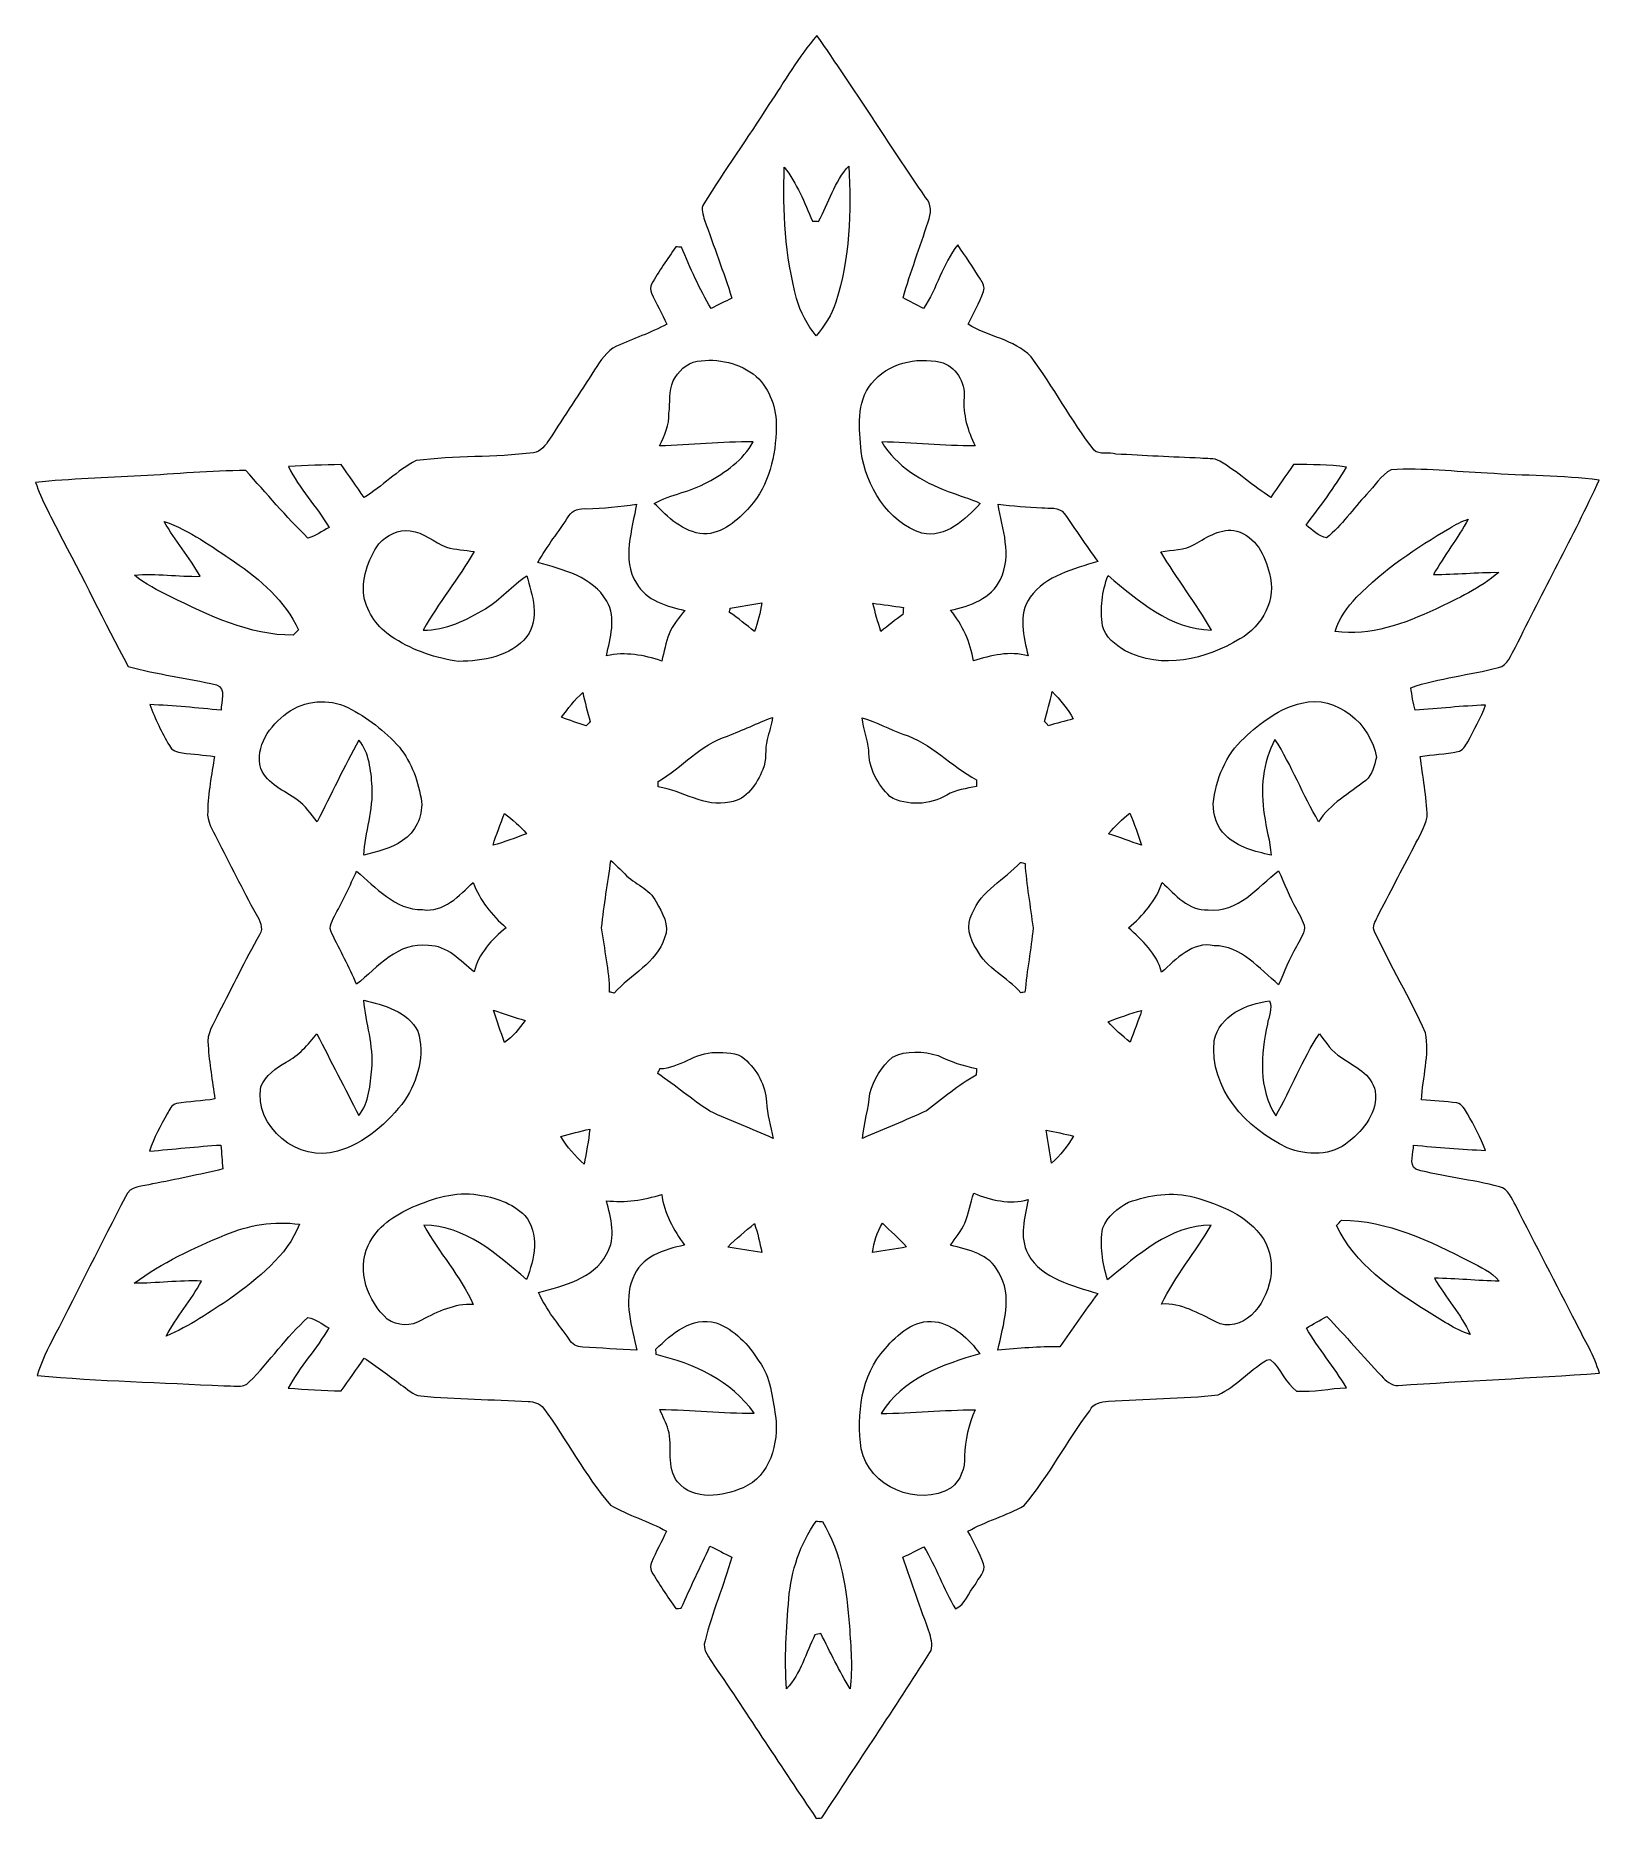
# Model space of a CAD drawing. Header units: centimetres. Extents: x -13.9 to 13.9, y -15.9 to 15.9.
import ezdxf

# ---------------------------------------------------------------- set-up
doc = ezdxf.new("R2010")
doc.units = ezdxf.units.CM
doc.header["$MEASUREMENT"] = 0
doc.layers.add('Layer 1', color=7, linetype='Continuous')

msp = doc.modelspace()

# ---------------------------------------------------------------- linework, layer by layer
at = {"layer": 'Layer 1', "color": 254, "lineweight": 9}
for points, knots in [([(-0.86678, 14.66233), (-0.5835, 15.07261), (-0.34255, 15.5157), (-0.01023, 15.89035), (-0.01023, 15.89035), (0.65511, 14.94349), (1.27212, 13.96383), (1.9237, 13.0078), (1.9237, 13.0078), (2.038, 12.89139), (2.03024, 12.71041), (1.97026, 12.57071), (1.97026, 12.57071), (1.82845, 12.1181), (1.65629, 11.67536), (1.52576, 11.21922), (1.52576, 11.21922), (1.64677, 11.15572), (1.76706, 11.09046), (1.88807, 11.02519), (1.88807, 11.02519), (2.13148, 11.3815), (2.22709, 11.82176), (2.49943, 12.15831), (2.49943, 12.15831), (2.63666, 11.95794), (2.77354, 11.75756), (2.90371, 11.55189), (2.90371, 11.55189), (2.94146, 11.48486), (2.98873, 11.40619), (2.9591, 11.32646), (2.9591, 11.32646), (2.88396, 11.12573), (2.77954, 10.9377), (2.68358, 10.74614), (2.68358, 10.74614), (3.04271, 10.52213), (3.50449, 10.47803), (3.80612, 10.16687), (3.80612, 10.16687), (4.2044, 9.62924), (4.51802, 9.0327), (4.92866, 8.50353), (4.92866, 8.50353), (5.02391, 8.40298), (5.20065, 8.47743), (5.31989, 8.43192), (5.31989, 8.43192), (5.82048, 8.40087), (6.32213, 8.37936), (6.82343, 8.35784), (6.82343, 8.35784), (6.93314, 8.33985), (7.06825, 8.36807), (7.17056, 8.30491), (7.17056, 8.30491), (7.48947, 8.11407), (7.76605, 7.86219), (8.07755, 7.65934), (8.07755, 7.65934), (8.21125, 7.85584), (8.34849, 8.05022), (8.48607, 8.24424), (8.48607, 8.24424), (8.79969, 8.24176), (9.11613, 8.24706), (9.42693, 8.19591), (9.42693, 8.19591), (9.21738, 7.83185), (8.95597, 7.49882), (8.70726, 7.16086), (8.70726, 7.16086), (8.82474, 7.08219), (8.93127, 6.96296), (9.07415, 6.93932), (9.07415, 6.93932), (9.34826, 7.15804), (9.54617, 7.45826), (9.78676, 7.71261), (9.78676, 7.71261), (9.93281, 7.85584), (10.03723, 8.05727), (10.22491, 8.15217), (10.22491, 8.15217), (10.7957, 8.1878), (11.3665, 8.11336), (11.93694, 8.09184), (11.93694, 8.09184), (12.60263, 8.04246), (13.27185, 8.04881), (13.93507, 7.96872), (13.93507, 7.96872), (13.46905, 6.95978), (12.92719, 5.98788), (12.44247, 4.98775), (12.44247, 4.98775), (12.35851, 4.85652), (12.30665, 4.66001), (12.13661, 4.62616), (12.13661, 4.62616), (11.62085, 4.49069), (11.08392, 4.43954), (10.57769, 4.26668), (10.57769, 4.26668), (10.59392, 4.1312), (10.6172, 3.99504), (10.65177, 3.86274), (10.65177, 3.86274), (11.07052, 3.8952), (11.48891, 3.94036), (11.90907, 3.95588), (11.90907, 3.95588), (11.82264, 3.72798), (11.70199, 3.51491), (11.5891, 3.29936), (11.5891, 3.29936), (11.54712, 3.2288), (11.50055, 3.14167), (11.4106, 3.12861), (11.4106, 3.12861), (11.19046, 3.08346), (10.96504, 3.07429), (10.74385, 3.04042), (10.74385, 3.04042), (10.78583, 2.682), (10.85779, 2.32569), (10.86838, 1.96409), (10.86838, 1.96409), (10.82287, 1.77536), (10.72021, 1.60567), (10.63484, 1.43281), (10.63484, 1.43281), (10.40977, 1.01794), (10.19845, 0.59602), (9.97902, 0.17869), (9.97902, 0.17869), (9.94445, 0.09896), (9.88342, 0.00759), (9.92928, -0.07991), (9.92928, -0.07991), (10.2115, -0.69127), (10.56428, -1.26877), (10.83522, -1.88543), (10.83522, -1.88543), (10.91565, -2.28124), (10.7823, -2.68447), (10.76784, -3.08381), (10.76784, -3.08381), (10.97809, -3.10039), (11.1887, -3.10815), (11.3986, -3.13602), (11.3986, -3.13602), (11.49632, -3.15331), (11.53442, -3.25597), (11.58452, -3.32899), (11.58452, -3.32899), (11.70658, -3.5389), (11.81594, -3.75727), (11.90837, -3.98199), (11.90837, -3.98199), (11.47833, -3.96575), (11.05006, -3.92625), (10.62143, -3.89026), (10.62143, -3.89026), (10.63202, -4.02749), (10.53289, -4.22645), (10.66271, -4.31853), (10.66271, -4.31853), (11.15095, -4.4607), (11.66389, -4.49739), (12.15531, -4.63004), (12.15531, -4.63004), (12.31582, -4.66814), (12.3698, -4.84347), (12.44812, -4.96765), (12.44812, -4.96765), (12.79701, -5.6732), (13.17096, -6.36606), (13.52656, -7.06808), (13.52656, -7.06808), (13.66837, -7.36089), (13.85005, -7.63888), (13.93578, -7.95603), (13.93578, -7.95603), (12.74198, -8.0361), (11.54677, -8.09502), (10.35262, -8.17193), (10.35262, -8.17193), (10.22703, -8.18216), (10.13142, -8.08585), (10.05064, -8.004), (10.05064, -8.004), (9.72397, -7.65264), (9.4107, -7.28928), (9.07944, -6.94285), (9.07944, -6.94285), (8.95597, -7.00988), (8.83461, -7.07902), (8.71361, -7.14922), (8.71361, -7.14922), (8.92634, -7.52105), (9.21138, -7.8449), (9.42904, -8.21391), (9.42904, -8.21391), (9.13377, -8.22237), (8.83532, -8.29787), (8.5404, -8.27212), (8.5404, -8.27212), (8.34496, -8.131), (8.25712, -7.87665), (8.07685, -7.71332), (8.07685, -7.71332), (8.04263, -7.70943), (8.01158, -7.71684), (7.98301, -7.73483), (7.98301, -7.73483), (7.6902, -7.91757), (7.45596, -8.18745), (7.14445, -8.33985), (7.14445, -8.33985), (6.49499, -8.41217), (5.83812, -8.41005), (5.18619, -8.45485), (5.18619, -8.45485), (5.05919, -8.46825), (4.9089, -8.48484), (4.85175, -8.62313), (4.85175, -8.62313), (4.44182, -9.1717), (4.12397, -9.78694), (3.68653, -10.3147), (3.68653, -10.3147), (3.3662, -10.49603), (3.0032, -10.58987), (2.68217, -10.77225), (2.68217, -10.77225), (2.77812, -10.96381), (2.88713, -11.14972), (2.96016, -11.35187), (2.96016, -11.35187), (3.00567, -11.49615), (2.85962, -11.60869), (2.80811, -11.72934), (2.80811, -11.72934), (2.6931, -11.86516), (2.6349, -12.07823), (2.45992, -12.15549), (2.45992, -12.15549), (2.24402, -11.80236), (2.11525, -11.4009), (1.89512, -11.04848), (1.89512, -11.04848), (1.77059, -11.11162), (1.64571, -11.17407), (1.52118, -11.23686), (1.52118, -11.23686), (1.67146, -11.69512), (1.84185, -12.14632), (2.00095, -12.60176), (2.00095, -12.60176), (2.02847, -12.70794), (2.06763, -12.83565), (2.00378, -12.93584), (2.00378, -12.93584), (1.37583, -13.92714), (0.71437, -14.89658), (0.07902, -15.88294), (0.07902, -15.88294), (0.05397, -15.88471), (0.00423, -15.88859), (-0.02081, -15.89035), (-0.02081, -15.89035), (-0.64029, -14.9883), (-1.22555, -14.06332), (-1.84503, -13.16162), (-1.84503, -13.16162), (-1.92193, -13.02721), (-2.06269, -12.89809), (-2.00519, -12.72523), (-2.00519, -12.72523), (-1.87607, -12.2197), (-1.67146, -11.73745), (-1.52682, -11.23651), (-1.52682, -11.23651), (-1.65735, -11.16983), (-1.78576, -11.10175), (-1.91735, -11.03789), (-1.91735, -11.03789), (-2.08739, -11.40619), (-2.26554, -11.77061), (-2.42746, -12.14279), (-2.42746, -12.14279), (-2.45216, -12.14491), (-2.5012, -12.14914), (-2.52589, -12.15161), (-2.52589, -12.15161), (-2.673, -11.93183), (-2.82822, -11.71699), (-2.95769, -11.48698), (-2.95769, -11.48698), (-2.98768, -11.43794), (-2.97921, -11.37797), (-2.95804, -11.32823), (-2.95804, -11.32823), (-2.87902, -11.13808), (-2.7806, -10.95746), (-2.69134, -10.77225), (-2.69134, -10.77225), (-3.01061, -10.59057), (-3.37044, -10.49391), (-3.68688, -10.30941), (-3.68688, -10.30941), (-4.14831, -9.77953), (-4.46581, -9.14101), (-4.8828, -8.57727), (-4.8828, -8.57727), (-4.94665, -8.49119), (-5.05566, -8.46297), (-5.15761, -8.45768), (-5.15761, -8.45768), (-5.79543, -8.42557), (-6.43502, -8.41605), (-7.07178, -8.35995), (-7.07178, -8.35995), (-7.21148, -8.34372), (-7.31238, -8.23012), (-7.42527, -8.15958), (-7.42527, -8.15958), (-7.64081, -7.99729), (-7.85319, -7.83044), (-8.08038, -7.68439), (-8.08038, -7.68439), (-8.21408, -7.8823), (-8.35272, -8.07668), (-8.49171, -8.27141), (-8.49171, -8.27141), (-8.80604, -8.26189), (-9.11966, -8.24354), (-9.43328, -8.22061), (-9.43328, -8.22061), (-9.22973, -7.83785), (-8.92457, -7.5207), (-8.71008, -7.14464), (-8.71008, -7.14464), (-8.8325, -7.08149), (-8.94327, -6.98271), (-9.08262, -6.9626), (-9.08262, -6.9626), (-9.46891, -7.30833), (-9.76207, -7.74401), (-10.1279, -8.11054), (-10.1279, -8.11054), (-10.24255, -8.2379), (-10.43517, -8.16417), (-10.58263, -8.18216), (-10.58263, -8.18216), (-11.69035, -8.11584), (-12.8016, -8.10031), (-13.90615, -7.99518), (-13.90615, -7.99518), (-13.83595, -7.74577), (-13.71741, -7.5147), (-13.59994, -7.2854), (-13.59994, -7.2854), (-13.1692, -6.46413), (-12.76632, -5.62875), (-12.33452, -4.80819), (-12.33452, -4.80819), (-12.26608, -4.60605), (-12.01949, -4.63145), (-11.85369, -4.57994), (-11.85369, -4.57994), (-11.43388, -4.50127), (-11.01619, -4.41237), (-10.60097, -4.31395), (-10.60097, -4.31395), (-10.61191, -4.17072), (-10.62249, -4.02961), (-10.63484, -3.88744), (-10.63484, -3.88744), (-11.05888, -3.91072), (-11.4808, -3.96329), (-11.90449, -3.99503), (-11.90449, -3.99503), (-11.83534, -3.75832), (-11.70728, -3.54384), (-11.59193, -3.32794), (-11.59193, -3.32794), (-11.54642, -3.26302), (-11.51573, -3.1646), (-11.42718, -3.14802), (-11.42718, -3.14802), (-11.19999, -3.10992), (-10.96786, -3.10604), (-10.74103, -3.06476), (-10.74103, -3.06476), (-10.78653, -2.74832), (-10.84016, -2.43223), (-10.86203, -2.11297), (-10.86203, -2.11297), (-10.89448, -1.89919), (-10.75796, -1.7175), (-10.6747, -1.53371), (-10.6747, -1.53371), (-10.42705, -1.07192), (-10.20586, -0.59602), (-9.94728, -0.13988), (-9.94728, -0.13988), (-9.86437, -0.01711), (-9.94692, 0.11907), (-10.00619, 0.23125), (-10.00619, 0.23125), (-10.25455, 0.67222), (-10.47362, 1.12907), (-10.70892, 1.57674), (-10.70892, 1.57674), (-10.77948, 1.73267), (-10.88955, 1.88225), (-10.86944, 2.06287), (-10.86944, 2.06287), (-10.86097, 2.39131), (-10.80241, 2.71622), (-10.74667, 3.03901), (-10.74667, 3.03901), (-10.93788, 3.06794), (-11.1312, 3.07746), (-11.3224, 3.10498), (-11.3224, 3.10498), (-11.41025, 3.1205), (-11.51502, 3.1399), (-11.551, 3.23551), (-11.551, 3.23551), (-11.69211, 3.46658), (-11.80536, 3.71352), (-11.90237, 3.96576), (-11.90237, 3.96576), (-11.47657, 3.94565), (-11.05253, 3.90578), (-10.62814, 3.86521), (-10.62814, 3.86521), (-10.63731, 4.01197), (-10.52336, 4.25503), (-10.71527, 4.31606), (-10.71527, 4.31606), (-11.23491, 4.44483), (-11.7722, 4.4981), (-12.28831, 4.64521), (-12.28831, 4.64521), (-12.70776, 5.44178), (-13.10781, 6.24823), (-13.52797, 7.04445), (-13.52797, 7.04445), (-13.67261, 7.33408), (-13.83418, 7.61736), (-13.93578, 7.92604), (-13.93578, 7.92604), (-13.31313, 7.99024), (-12.68695, 8.00753), (-12.06183, 8.04175), (-12.06183, 8.04175), (-11.43706, 8.07703), (-10.81335, 8.13346), (-10.18716, 8.13947), (-10.18716, 8.13947), (-9.82663, 7.73131), (-9.47279, 7.31432), (-9.08226, 6.93473), (-9.08226, 6.93473), (-8.94539, 6.9686), (-8.83109, 7.05785), (-8.7062, 7.11994), (-8.7062, 7.11994), (-8.92493, 7.49741), (-9.23749, 7.81456), (-9.42975, 8.2072), (-9.42975, 8.2072), (-9.11754, 8.23719), (-8.80322, 8.23437), (-8.4896, 8.24354), (-8.4896, 8.24354), (-8.35272, 8.04845), (-8.21725, 7.85196), (-8.08179, 7.65581), (-8.08179, 7.65581), (-7.75935, 7.85513), (-7.49124, 8.13841), (-7.15575, 8.31444), (-7.15575, 8.31444), (-6.46289, 8.40441), (-5.75769, 8.36631), (-5.06413, 8.45485), (-5.06413, 8.45485), (-4.92831, 8.47002), (-4.84928, 8.59244), (-4.77626, 8.69404), (-4.77626, 8.69404), (-4.50956, 9.1089), (-4.23933, 9.52059), (-3.97193, 9.93475), (-3.97193, 9.93475), (-3.86468, 10.09067), (-3.76202, 10.27307), (-3.5807, 10.3535), (-3.5807, 10.3535), (-3.28401, 10.48932), (-2.97039, 10.58881), (-2.68429, 10.74826), (-2.68429, 10.74826), (-2.7746, 10.93347), (-2.87761, 11.11268), (-2.9584, 11.30212), (-2.9584, 11.30212), (-2.98062, 11.35257), (-2.98732, 11.41254), (-2.95769, 11.46123), (-2.95769, 11.46123), (-2.82822, 11.69124), (-2.6737, 11.90537), (-2.52695, 12.12445), (-2.52695, 12.12445), (-2.50084, 12.12339), (-2.44828, 12.12162), (-2.42182, 12.12092), (-2.42182, 12.12092), (-2.26942, 11.74592), (-2.10291, 11.37409), (-1.89583, 11.0259), (-1.89583, 11.0259), (-1.77306, 11.08834), (-1.64959, 11.15008), (-1.52576, 11.21146), (-1.52576, 11.21146), (-1.67711, 11.67924), (-1.84715, 12.14067), (-2.0133, 12.60317), (-2.0133, 12.60317), (-2.03906, 12.69595), (-2.08668, 12.8046), (-2.02741, 12.89456), (-2.02741, 12.89456), (-1.65418, 13.49217), (-1.24425, 14.06684), (-0.86678, 14.66233), (-0.86678, 14.66233), (-0.86678, 14.66233), (-0.86678, 14.66233), (-0.86678, 14.66233)], [0, 0, 0, 0, 0.00724638, 0.00724638, 0.00724638, 0.00724638, 0.01449275, 0.01449275, 0.01449275, 0.01449275, 0.02173913, 0.02173913, 0.02173913, 0.02173913, 0.02898551, 0.02898551, 0.02898551, 0.02898551, 0.03623188, 0.03623188, 0.03623188, 0.03623188, 0.04347826, 0.04347826, 0.04347826, 0.04347826, 0.05072464, 0.05072464, 0.05072464, 0.05072464, 0.05797101, 0.05797101, 0.05797101, 0.05797101, 0.06521739, 0.06521739, 0.06521739, 0.06521739, 0.07246377, 0.07246377, 0.07246377, 0.07246377, 0.07971014, 0.07971014, 0.07971014, 0.07971014, 0.08695652, 0.08695652, 0.08695652, 0.08695652, 0.0942029, 0.0942029, 0.0942029, 0.0942029, 0.10144928, 0.10144928, 0.10144928, 0.10144928, 0.10869565, 0.10869565, 0.10869565, 0.10869565, 0.11594203, 0.11594203, 0.11594203, 0.11594203, 0.12318841, 0.12318841, 0.12318841, 0.12318841, 0.13043478, 0.13043478, 0.13043478, 0.13043478, 0.13768116, 0.13768116, 0.13768116, 0.13768116, 0.14492754, 0.14492754, 0.14492754, 0.14492754, 0.15217391, 0.15217391, 0.15217391, 0.15217391, 0.15942029, 0.15942029, 0.15942029, 0.15942029, 0.16666667, 0.16666667, 0.16666667, 0.16666667, 0.17391304, 0.17391304, 0.17391304, 0.17391304, 0.18115942, 0.18115942, 0.18115942, 0.18115942, 0.1884058, 0.1884058, 0.1884058, 0.1884058, 0.19565217, 0.19565217, 0.19565217, 0.19565217, 0.20289855, 0.20289855, 0.20289855, 0.20289855, 0.21014493, 0.21014493, 0.21014493, 0.21014493, 0.2173913, 0.2173913, 0.2173913, 0.2173913, 0.22463768, 0.22463768, 0.22463768, 0.22463768, 0.23188406, 0.23188406, 0.23188406, 0.23188406, 0.23913043, 0.23913043, 0.23913043, 0.23913043, 0.24637681, 0.24637681, 0.24637681, 0.24637681, 0.25362319, 0.25362319, 0.25362319, 0.25362319, 0.26086957, 0.26086957, 0.26086957, 0.26086957, 0.26811594, 0.26811594, 0.26811594, 0.26811594, 0.27536232, 0.27536232, 0.27536232, 0.27536232, 0.2826087, 0.2826087, 0.2826087, 0.2826087, 0.28985507, 0.28985507, 0.28985507, 0.28985507, 0.29710145, 0.29710145, 0.29710145, 0.29710145, 0.30434783, 0.30434783, 0.30434783, 0.30434783, 0.3115942, 0.3115942, 0.3115942, 0.3115942, 0.31884058, 0.31884058, 0.31884058, 0.31884058, 0.32608696, 0.32608696, 0.32608696, 0.32608696, 0.33333333, 0.33333333, 0.33333333, 0.33333333, 0.34057971, 0.34057971, 0.34057971, 0.34057971, 0.34782609, 0.34782609, 0.34782609, 0.34782609, 0.35507246, 0.35507246, 0.35507246, 0.35507246, 0.36231884, 0.36231884, 0.36231884, 0.36231884, 0.36956522, 0.36956522, 0.36956522, 0.36956522, 0.37681159, 0.37681159, 0.37681159, 0.37681159, 0.38405797, 0.38405797, 0.38405797, 0.38405797, 0.39130435, 0.39130435, 0.39130435, 0.39130435, 0.39855072, 0.39855072, 0.39855072, 0.39855072, 0.4057971, 0.4057971, 0.4057971, 0.4057971, 0.41304348, 0.41304348, 0.41304348, 0.41304348, 0.42028986, 0.42028986, 0.42028986, 0.42028986, 0.42753623, 0.42753623, 0.42753623, 0.42753623, 0.43478261, 0.43478261, 0.43478261, 0.43478261, 0.44202899, 0.44202899, 0.44202899, 0.44202899, 0.44927536, 0.44927536, 0.44927536, 0.44927536, 0.45652174, 0.45652174, 0.45652174, 0.45652174, 0.46376812, 0.46376812, 0.46376812, 0.46376812, 0.47101449, 0.47101449, 0.47101449, 0.47101449, 0.47826087, 0.47826087, 0.47826087, 0.47826087, 0.48550725, 0.48550725, 0.48550725, 0.48550725, 0.49275362, 0.49275362, 0.49275362, 0.49275362, 0.5, 0.5, 0.5, 0.5, 0.50724638, 0.50724638, 0.50724638, 0.50724638, 0.51449275, 0.51449275, 0.51449275, 0.51449275, 0.52173913, 0.52173913, 0.52173913, 0.52173913, 0.52898551, 0.52898551, 0.52898551, 0.52898551, 0.53623188, 0.53623188, 0.53623188, 0.53623188, 0.54347826, 0.54347826, 0.54347826, 0.54347826, 0.55072464, 0.55072464, 0.55072464, 0.55072464, 0.55797101, 0.55797101, 0.55797101, 0.55797101, 0.56521739, 0.56521739, 0.56521739, 0.56521739, 0.57246377, 0.57246377, 0.57246377, 0.57246377, 0.57971014, 0.57971014, 0.57971014, 0.57971014, 0.58695652, 0.58695652, 0.58695652, 0.58695652, 0.5942029, 0.5942029, 0.5942029, 0.5942029, 0.60144928, 0.60144928, 0.60144928, 0.60144928, 0.60869565, 0.60869565, 0.60869565, 0.60869565, 0.61594203, 0.61594203, 0.61594203, 0.61594203, 0.62318841, 0.62318841, 0.62318841, 0.62318841, 0.63043478, 0.63043478, 0.63043478, 0.63043478, 0.63768116, 0.63768116, 0.63768116, 0.63768116, 0.64492754, 0.64492754, 0.64492754, 0.64492754, 0.65217391, 0.65217391, 0.65217391, 0.65217391, 0.65942029, 0.65942029, 0.65942029, 0.65942029, 0.66666667, 0.66666667, 0.66666667, 0.66666667, 0.67391304, 0.67391304, 0.67391304, 0.67391304, 0.68115942, 0.68115942, 0.68115942, 0.68115942, 0.6884058, 0.6884058, 0.6884058, 0.6884058, 0.69565217, 0.69565217, 0.69565217, 0.69565217, 0.70289855, 0.70289855, 0.70289855, 0.70289855, 0.71014493, 0.71014493, 0.71014493, 0.71014493, 0.7173913, 0.7173913, 0.7173913, 0.7173913, 0.72463768, 0.72463768, 0.72463768, 0.72463768, 0.73188406, 0.73188406, 0.73188406, 0.73188406, 0.73913043, 0.73913043, 0.73913043, 0.73913043, 0.74637681, 0.74637681, 0.74637681, 0.74637681, 0.75362319, 0.75362319, 0.75362319, 0.75362319, 0.76086957, 0.76086957, 0.76086957, 0.76086957, 0.76811594, 0.76811594, 0.76811594, 0.76811594, 0.77536232, 0.77536232, 0.77536232, 0.77536232, 0.7826087, 0.7826087, 0.7826087, 0.7826087, 0.78985507, 0.78985507, 0.78985507, 0.78985507, 0.79710145, 0.79710145, 0.79710145, 0.79710145, 0.80434783, 0.80434783, 0.80434783, 0.80434783, 0.8115942, 0.8115942, 0.8115942, 0.8115942, 0.81884058, 0.81884058, 0.81884058, 0.81884058, 0.82608696, 0.82608696, 0.82608696, 0.82608696, 0.83333333, 0.83333333, 0.83333333, 0.83333333, 0.84057971, 0.84057971, 0.84057971, 0.84057971, 0.84782609, 0.84782609, 0.84782609, 0.84782609, 0.85507246, 0.85507246, 0.85507246, 0.85507246, 0.86231884, 0.86231884, 0.86231884, 0.86231884, 0.86956522, 0.86956522, 0.86956522, 0.86956522, 0.87681159, 0.87681159, 0.87681159, 0.87681159, 0.88405797, 0.88405797, 0.88405797, 0.88405797, 0.89130435, 0.89130435, 0.89130435, 0.89130435, 0.89855072, 0.89855072, 0.89855072, 0.89855072, 0.9057971, 0.9057971, 0.9057971, 0.9057971, 0.91304348, 0.91304348, 0.91304348, 0.91304348, 0.92028986, 0.92028986, 0.92028986, 0.92028986, 0.92753623, 0.92753623, 0.92753623, 0.92753623, 0.93478261, 0.93478261, 0.93478261, 0.93478261, 0.94202899, 0.94202899, 0.94202899, 0.94202899, 0.94927536, 0.94927536, 0.94927536, 0.94927536, 0.95652174, 0.95652174, 0.95652174, 0.95652174, 0.96376812, 0.96376812, 0.96376812, 0.96376812, 0.97101449, 0.97101449, 0.97101449, 0.97101449, 0.97826087, 0.97826087, 0.97826087, 0.97826087, 0.98550725, 0.98550725, 0.98550725, 0.98550725, 1, 1, 1, 1]), ([(-0.59196, 13.54861), (-0.62336, 12.76368), (-0.57961, 11.9657), (-0.37183, 11.20511), (-0.37183, 11.20511), (-0.30868, 10.95852), (-0.17745, 10.73591), (-0.02293, 10.53624), (-0.02293, 10.53624), (0.12135, 10.71828), (0.25929, 10.91195), (0.32597, 11.13702), (0.32597, 11.13702), (0.57961, 11.91807), (0.59902, 12.7538), (0.55809, 13.5666), (0.55809, 13.5666), (0.29669, 13.29002), (0.20461, 12.90479), (0.01975, 12.57953), (0.01975, 12.57953), (-0.00776, 12.58059), (-0.06279, 12.582), (-0.09031, 12.58306), (-0.09031, 12.58306), (-0.23036, 12.91749), (-0.37006, 13.25827), (-0.59196, 13.54861), (-0.59196, 13.54861), (-0.59196, 13.54861), (-0.59196, 13.54861), (-0.59196, 13.54861)], [0, 0, 0, 0, 0.11111111, 0.11111111, 0.11111111, 0.11111111, 0.22222222, 0.22222222, 0.22222222, 0.22222222, 0.33333333, 0.33333333, 0.33333333, 0.33333333, 0.44444444, 0.44444444, 0.44444444, 0.44444444, 0.55555556, 0.55555556, 0.55555556, 0.55555556, 0.66666667, 0.66666667, 0.66666667, 0.66666667, 0.77777778, 0.77777778, 0.77777778, 0.77777778, 1, 1, 1, 1]), ([(-2.14383, 10.0868), (-2.33433, 10.05116), (-2.48779, 9.90442), (-2.57069, 9.73438), (-2.57069, 9.73438), (-2.65324, 9.55517), (-2.62255, 9.35019), (-2.64725, 9.16006), (-2.64725, 9.16006), (-2.63666, 8.95014), (-2.73121, 8.76177), (-2.81517, 8.57727), (-2.81517, 8.57727), (-2.25954, 8.58856), (-1.70533, 8.65206), (-1.14865, 8.64888), (-1.14865, 8.64888), (-1.32256, 8.32256), (-1.64536, 8.10243), (-1.9618, 7.9278), (-1.9618, 7.9278), (-2.26095, 7.75988), (-2.60915, 7.71508), (-2.91006, 7.55245), (-2.91006, 7.55245), (-2.66947, 7.30339), (-2.39536, 7.03845), (-2.03235, 7.00776), (-2.03235, 7.00776), (-1.69228, 7.00423), (-1.42134, 7.25294), (-1.20756, 7.48895), (-1.20756, 7.48895), (-0.86148, 7.87383), (-0.74189, 8.40793), (-0.7359, 8.91276), (-0.7359, 8.91276), (-0.72849, 9.24578), (-0.84773, 9.5848), (-1.09114, 9.81657), (-1.09114, 9.81657), (-1.38113, 10.05364), (-1.77659, 10.14641), (-2.14383, 10.0868), (-2.14383, 10.0868), (-2.14383, 10.0868), (-2.14383, 10.0868), (-2.14383, 10.0868)], [0, 0, 0, 0, 0.07692308, 0.07692308, 0.07692308, 0.07692308, 0.15384615, 0.15384615, 0.15384615, 0.15384615, 0.23076923, 0.23076923, 0.23076923, 0.23076923, 0.30769231, 0.30769231, 0.30769231, 0.30769231, 0.38461538, 0.38461538, 0.38461538, 0.38461538, 0.46153846, 0.46153846, 0.46153846, 0.46153846, 0.53846154, 0.53846154, 0.53846154, 0.53846154, 0.61538462, 0.61538462, 0.61538462, 0.61538462, 0.69230769, 0.69230769, 0.69230769, 0.69230769, 0.76923077, 0.76923077, 0.76923077, 0.76923077, 0.84615385, 0.84615385, 0.84615385, 0.84615385, 1, 1, 1, 1]), ([(0.96485, 9.69028), (0.68298, 9.35267), (0.74789, 8.88242), (0.77682, 8.47672), (0.77682, 8.47672), (0.86395, 7.85866), (1.24672, 7.22719), (1.8602, 7.0194), (1.8602, 7.0194), (2.29341, 6.93191), (2.63384, 7.26387), (2.9016, 7.55245), (2.9016, 7.55245), (2.71533, 7.63641), (2.51919, 7.69391), (2.32869, 7.76658), (2.32869, 7.76658), (1.86055, 7.93733), (1.40899, 8.21179), (1.14406, 8.64676), (1.14406, 8.64676), (1.69898, 8.63724), (2.25213, 8.57691), (2.8074, 8.57656), (2.8074, 8.57656), (2.67864, 8.8482), (2.58868, 9.13536), (2.61302, 9.44122), (2.61302, 9.44122), (2.63454, 9.71109), (2.46274, 10.00637), (2.1911, 10.06952), (2.1911, 10.06952), (1.76001, 10.16687), (1.24601, 10.05082), (0.96485, 9.69028), (0.96485, 9.69028), (0.96485, 9.69028), (0.96485, 9.69028), (0.96485, 9.69028)], [0, 0, 0, 0, 0.09090909, 0.09090909, 0.09090909, 0.09090909, 0.18181818, 0.18181818, 0.18181818, 0.18181818, 0.27272727, 0.27272727, 0.27272727, 0.27272727, 0.36363636, 0.36363636, 0.36363636, 0.36363636, 0.45454545, 0.45454545, 0.45454545, 0.45454545, 0.54545455, 0.54545455, 0.54545455, 0.54545455, 0.63636364, 0.63636364, 0.63636364, 0.63636364, 0.72727273, 0.72727273, 0.72727273, 0.72727273, 0.81818182, 0.81818182, 0.81818182, 0.81818182, 1, 1, 1, 1]), ([(-4.11339, 7.45614), (-4.23333, 7.47096), (-4.36845, 7.43709), (-4.4323, 7.32843), (-4.4323, 7.32843), (-4.61081, 7.04868), (-4.82247, 6.78939), (-4.9844, 6.49941), (-4.9844, 6.49941), (-4.53919, 6.36711), (-4.00438, 6.24823), (-3.75638, 5.81043), (-3.75638, 5.81043), (-3.57823, 5.5014), (-3.69888, 5.15709), (-3.7592, 4.83606), (-3.7592, 4.83606), (-3.42794, 4.90944), (-3.09351, 4.84805), (-2.77671, 4.74151), (-2.77671, 4.74151), (-2.73368, 4.90379), (-2.70616, 5.07066), (-2.64619, 5.22764), (-2.64619, 5.22764), (-2.5848, 5.38569), (-2.46556, 5.50916), (-2.36749, 5.64463), (-2.36749, 5.64463), (-2.69134, 5.71306), (-3.04941, 5.82137), (-3.22651, 6.12758), (-3.22651, 6.12758), (-3.49744, 6.5562), (-3.29883, 7.08114), (-3.22686, 7.53728), (-3.22686, 7.53728), (-3.52037, 7.49283), (-3.8167, 7.46602), (-4.11339, 7.45614), (-4.11339, 7.45614), (-4.11339, 7.45614), (-4.11339, 7.45614), (-4.11339, 7.45614)], [0, 0, 0, 0, 0.08333333, 0.08333333, 0.08333333, 0.08333333, 0.16666667, 0.16666667, 0.16666667, 0.16666667, 0.25, 0.25, 0.25, 0.25, 0.33333333, 0.33333333, 0.33333333, 0.33333333, 0.41666667, 0.41666667, 0.41666667, 0.41666667, 0.5, 0.5, 0.5, 0.5, 0.58333333, 0.58333333, 0.58333333, 0.58333333, 0.66666667, 0.66666667, 0.66666667, 0.66666667, 0.75, 0.75, 0.75, 0.75, 0.83333333, 0.83333333, 0.83333333, 0.83333333, 1, 1, 1, 1]), ([(3.2198, 7.53728), (3.29494, 7.09631), (3.4731, 6.62605), (3.26002, 6.19566), (3.26002, 6.19566), (3.10197, 5.85312), (2.71427, 5.72047), (2.37102, 5.6478), (2.37102, 5.6478), (2.58586, 5.38851), (2.72732, 5.07595), (2.77883, 4.74222), (2.77883, 4.74222), (3.09457, 4.84206), (3.42582, 4.92601), (3.75426, 4.83359), (3.75426, 4.83359), (3.67347, 5.17437), (3.57011, 5.56419), (3.79024, 5.87816), (3.79024, 5.87816), (4.0707, 6.26975), (4.56459, 6.37946), (4.99674, 6.51846), (4.99674, 6.51846), (4.78508, 6.79503), (4.59775, 7.0889), (4.39879, 7.37429), (4.39879, 7.37429), (4.30847, 7.49777), (4.1275, 7.45649), (4.0012, 7.47554), (4.0012, 7.47554), (3.73944, 7.4826), (3.47945, 7.508), (3.2198, 7.53728), (3.2198, 7.53728), (3.2198, 7.53728), (3.2198, 7.53728), (3.2198, 7.53728)], [0, 0, 0, 0, 0.09090909, 0.09090909, 0.09090909, 0.09090909, 0.18181818, 0.18181818, 0.18181818, 0.18181818, 0.27272727, 0.27272727, 0.27272727, 0.27272727, 0.36363636, 0.36363636, 0.36363636, 0.36363636, 0.45454545, 0.45454545, 0.45454545, 0.45454545, 0.54545455, 0.54545455, 0.54545455, 0.54545455, 0.63636364, 0.63636364, 0.63636364, 0.63636364, 0.72727273, 0.72727273, 0.72727273, 0.72727273, 0.81818182, 0.81818182, 0.81818182, 0.81818182, 1, 1, 1, 1]), ([(-11.64273, 7.23001), (-11.45893, 6.8864), (-11.19152, 6.59501), (-11.0042, 6.25281), (-11.0042, 6.25281), (-11.39543, 6.23906), (-11.78631, 6.31561), (-12.17683, 6.26939), (-12.17683, 6.26939), (-11.9828, 6.11488), (-11.7595, 6.0034), (-11.53901, 5.89157), (-11.53901, 5.89157), (-10.85003, 5.55431), (-10.13248, 5.20189), (-9.3472, 5.20154), (-9.3472, 5.20154), (-9.31616, 5.23363), (-9.28511, 5.26574), (-9.25371, 5.29714), (-9.25371, 5.29714), (-9.49008, 5.81608), (-9.9307, 6.19813), (-10.39319, 6.51211), (-10.39319, 6.51211), (-10.79183, 6.77881), (-11.18517, 7.07055), (-11.64273, 7.23001), (-11.64273, 7.23001), (-11.64273, 7.23001), (-11.64273, 7.23001), (-11.64273, 7.23001)], [0, 0, 0, 0, 0.11111111, 0.11111111, 0.11111111, 0.11111111, 0.22222222, 0.22222222, 0.22222222, 0.22222222, 0.33333333, 0.33333333, 0.33333333, 0.33333333, 0.44444444, 0.44444444, 0.44444444, 0.44444444, 0.55555556, 0.55555556, 0.55555556, 0.55555556, 0.66666667, 0.66666667, 0.66666667, 0.66666667, 0.77777778, 0.77777778, 0.77777778, 0.77777778, 1, 1, 1, 1]), ([(-7.8172, 6.83172), (-8.01405, 6.54738), (-8.1467, 6.18473), (-8.07403, 5.83689), (-8.07403, 5.83689), (-7.99641, 5.54373), (-7.79286, 5.29432), (-7.53498, 5.13839), (-7.53498, 5.13839), (-7.19067, 4.92672), (-6.79944, 4.78879), (-6.39904, 4.73587), (-6.39904, 4.73587), (-5.96724, 4.73975), (-5.46453, 4.81771), (-5.17807, 5.18002), (-5.17807, 5.18002), (-4.94771, 5.50034), (-5.08106, 5.92156), (-5.18266, 6.26304), (-5.18266, 6.26304), (-5.44407, 6.08701), (-5.64938, 5.83971), (-5.91996, 5.67496), (-5.91996, 5.67496), (-6.25193, 5.47), (-6.63011, 5.2862), (-7.02839, 5.29396), (-7.02839, 5.29396), (-6.75499, 5.77868), (-6.40292, 6.21436), (-6.11787, 6.69237), (-6.11787, 6.69237), (-6.28262, 6.7206), (-6.45195, 6.72518), (-6.61211, 6.77175), (-6.61211, 6.77175), (-6.83295, 6.85536), (-7.01499, 7.0388), (-7.25805, 7.06244), (-7.25805, 7.06244), (-7.47078, 7.09101), (-7.67891, 6.9873), (-7.8172, 6.83172), (-7.8172, 6.83172), (-7.8172, 6.83172), (-7.8172, 6.83172), (-7.8172, 6.83172)], [0, 0, 0, 0, 0.07692308, 0.07692308, 0.07692308, 0.07692308, 0.15384615, 0.15384615, 0.15384615, 0.15384615, 0.23076923, 0.23076923, 0.23076923, 0.23076923, 0.30769231, 0.30769231, 0.30769231, 0.30769231, 0.38461538, 0.38461538, 0.38461538, 0.38461538, 0.46153846, 0.46153846, 0.46153846, 0.46153846, 0.53846154, 0.53846154, 0.53846154, 0.53846154, 0.61538462, 0.61538462, 0.61538462, 0.61538462, 0.69230769, 0.69230769, 0.69230769, 0.69230769, 0.76923077, 0.76923077, 0.76923077, 0.76923077, 0.84615385, 0.84615385, 0.84615385, 0.84615385, 1, 1, 1, 1]), ([(6.72359, 6.82467), (6.54226, 6.7146), (6.32001, 6.72589), (6.11893, 6.6892), (6.11893, 6.6892), (6.39939, 6.21048), (6.75075, 5.77586), (7.02204, 5.29149), (7.02204, 5.29149), (6.28615, 5.31231), (5.71253, 5.81502), (5.17984, 6.2634), (5.17984, 6.2634), (5.07012, 5.98153), (5.03273, 5.67179), (5.08106, 5.37193), (5.08106, 5.37193), (5.12657, 5.16625), (5.31142, 5.02832), (5.48181, 4.92601), (5.48181, 4.92601), (6.13234, 4.57818), (6.93032, 4.77044), (7.52934, 5.13732), (7.52934, 5.13732), (7.92692, 5.35641), (8.19326, 5.85241), (8.05603, 6.3022), (8.05603, 6.3022), (7.98124, 6.62006), (7.81332, 6.96225), (7.47183, 7.05891), (7.47183, 7.05891), (7.19737, 7.12241), (6.94972, 6.95167), (6.72359, 6.82467), (6.72359, 6.82467), (6.72359, 6.82467), (6.72359, 6.82467), (6.72359, 6.82467)], [0, 0, 0, 0, 0.09090909, 0.09090909, 0.09090909, 0.09090909, 0.18181818, 0.18181818, 0.18181818, 0.18181818, 0.27272727, 0.27272727, 0.27272727, 0.27272727, 0.36363636, 0.36363636, 0.36363636, 0.36363636, 0.45454545, 0.45454545, 0.45454545, 0.45454545, 0.54545455, 0.54545455, 0.54545455, 0.54545455, 0.63636364, 0.63636364, 0.63636364, 0.63636364, 0.72727273, 0.72727273, 0.72727273, 0.72727273, 0.81818182, 0.81818182, 0.81818182, 0.81818182, 1, 1, 1, 1]), ([(11.26878, 7.11253), (10.67611, 6.7587), (10.09085, 6.37805), (9.60931, 5.87887), (9.60931, 5.87887), (9.44845, 5.70072), (9.29534, 5.50457), (9.22937, 5.26998), (9.22937, 5.26998), (9.85626, 5.17861), (10.46268, 5.40862), (11.02078, 5.66685), (11.02078, 5.66685), (11.40848, 5.85841), (11.81312, 6.0355), (12.14261, 6.32266), (12.14261, 6.32266), (11.75491, 6.32654), (11.36932, 6.28386), (10.98232, 6.28492), (10.98232, 6.28492), (11.16965, 6.62464), (11.41201, 6.9305), (11.59969, 7.27058), (11.59969, 7.27058), (11.48362, 7.23036), (11.37214, 7.1785), (11.26878, 7.11253), (11.26878, 7.11253), (11.26878, 7.11253), (11.26878, 7.11253), (11.26878, 7.11253)], [0, 0, 0, 0, 0.11111111, 0.11111111, 0.11111111, 0.11111111, 0.22222222, 0.22222222, 0.22222222, 0.22222222, 0.33333333, 0.33333333, 0.33333333, 0.33333333, 0.44444444, 0.44444444, 0.44444444, 0.44444444, 0.55555556, 0.55555556, 0.55555556, 0.55555556, 0.66666667, 0.66666667, 0.66666667, 0.66666667, 0.77777778, 0.77777778, 0.77777778, 0.77777778, 1, 1, 1, 1]), ([(-1.5561, 5.68449), (-1.55963, 5.66544), (-1.56669, 5.62734), (-1.57021, 5.60794), (-1.57021, 5.60794), (-1.41358, 5.50387), (-1.26824, 5.38498), (-1.12113, 5.26786), (-1.12113, 5.26786), (-1.06504, 5.43472), (-1.01918, 5.60476), (-0.99201, 5.77868), (-0.99201, 5.77868), (-1.18075, 5.75081), (-1.36843, 5.7173), (-1.5561, 5.68449), (-1.5561, 5.68449), (-1.5561, 5.68449), (-1.5561, 5.68449), (-1.5561, 5.68449)], [0, 0, 0, 0, 0.16666667, 0.16666667, 0.16666667, 0.16666667, 0.33333333, 0.33333333, 0.33333333, 0.33333333, 0.5, 0.5, 0.5, 0.5, 0.66666667, 0.66666667, 0.66666667, 0.66666667, 1, 1, 1, 1]), ([(0.98566, 5.77163), (1.03011, 5.6037), (1.07491, 5.43543), (1.12995, 5.27033), (1.12995, 5.27033), (1.25906, 5.37369), (1.38959, 5.47459), (1.52294, 5.57301), (1.52294, 5.57301), (1.52576, 5.61464), (1.52894, 5.65627), (1.53247, 5.69754), (1.53247, 5.69754), (1.35008, 5.72259), (1.1684, 5.7494), (0.98566, 5.77163), (0.98566, 5.77163), (0.98566, 5.77163), (0.98566, 5.77163), (0.98566, 5.77163)], [0, 0, 0, 0, 0.16666667, 0.16666667, 0.16666667, 0.16666667, 0.33333333, 0.33333333, 0.33333333, 0.33333333, 0.5, 0.5, 0.5, 0.5, 0.66666667, 0.66666667, 0.66666667, 0.66666667, 1, 1, 1, 1]), ([(-4.56353, 3.73821), (-4.41713, 3.686), (-4.27002, 3.6345), (-4.12256, 3.58334), (-4.12256, 3.58334), (-4.10034, 3.60945), (-4.07776, 3.63591), (-4.05483, 3.66166), (-4.05483, 3.66166), (-4.10034, 3.83346), (-4.14408, 4.00597), (-4.18465, 4.17848), (-4.18465, 4.17848), (-4.33105, 4.05042), (-4.44818, 3.89379), (-4.56353, 3.73821), (-4.56353, 3.73821), (-4.56353, 3.73821), (-4.56353, 3.73821), (-4.56353, 3.73821)], [0, 0, 0, 0, 0.16666667, 0.16666667, 0.16666667, 0.16666667, 0.33333333, 0.33333333, 0.33333333, 0.33333333, 0.5, 0.5, 0.5, 0.5, 0.66666667, 0.66666667, 0.66666667, 0.66666667, 1, 1, 1, 1]), ([(4.18571, 4.19858), (4.13985, 4.01938), (4.0954, 3.83981), (4.04777, 3.66096), (4.04777, 3.66096), (4.06964, 3.63732), (4.09152, 3.61333), (4.11409, 3.58899), (4.11409, 3.58899), (4.26191, 3.62921), (4.41149, 3.66907), (4.55965, 3.7107), (4.55965, 3.7107), (4.46546, 3.89485), (4.31976, 4.04407), (4.18571, 4.19858), (4.18571, 4.19858), (4.18571, 4.19858), (4.18571, 4.19858), (4.18571, 4.19858)], [0, 0, 0, 0, 0.16666667, 0.16666667, 0.16666667, 0.16666667, 0.33333333, 0.33333333, 0.33333333, 0.33333333, 0.5, 0.5, 0.5, 0.5, 0.66666667, 0.66666667, 0.66666667, 0.66666667, 1, 1, 1, 1]), ([(8.63212, 3.99327), (8.23207, 3.90049), (7.89764, 3.64367), (7.60448, 3.3685), (7.60448, 3.3685), (7.27569, 3.07041), (7.10036, 2.63226), (7.05062, 2.19834), (7.05062, 2.19834), (7.05802, 1.99584), (7.11764, 1.77748), (7.27181, 1.63566), (7.27181, 1.63566), (7.48841, 1.42223), (7.79462, 1.34285), (8.08355, 1.28323), (8.08355, 1.28323), (8.07191, 1.52771), (7.99183, 1.76231), (7.96396, 2.00466), (7.96396, 2.00466), (7.88846, 2.45375), (7.93856, 2.93953), (8.1541, 3.34451), (8.1541, 3.34451), (8.45397, 2.8792), (8.64905, 2.35391), (8.93269, 1.87766), (8.93269, 1.87766), (9.1373, 2.19975), (9.48055, 2.38214), (9.7723, 2.61355), (9.7723, 2.61355), (9.89224, 2.71304), (9.92822, 2.87673), (9.96103, 3.02102), (9.96103, 3.02102), (9.86931, 3.61686), (9.25265, 4.14638), (8.63212, 3.99327), (8.63212, 3.99327), (8.63212, 3.99327), (8.63212, 3.99327), (8.63212, 3.99327)], [0, 0, 0, 0, 0.08333333, 0.08333333, 0.08333333, 0.08333333, 0.16666667, 0.16666667, 0.16666667, 0.16666667, 0.25, 0.25, 0.25, 0.25, 0.33333333, 0.33333333, 0.33333333, 0.33333333, 0.41666667, 0.41666667, 0.41666667, 0.41666667, 0.5, 0.5, 0.5, 0.5, 0.58333333, 0.58333333, 0.58333333, 0.58333333, 0.66666667, 0.66666667, 0.66666667, 0.66666667, 0.75, 0.75, 0.75, 0.75, 0.83333333, 0.83333333, 0.83333333, 0.83333333, 1, 1, 1, 1]), ([(-9.45586, 3.81441), (-9.75854, 3.58864), (-10.03406, 3.22351), (-9.92188, 2.82276), (-9.92188, 2.82276), (-9.80511, 2.54406), (-9.50454, 2.43223), (-9.27488, 2.26643), (-9.27488, 2.26643), (-9.12425, 2.1694), (-9.03393, 2.00925), (-8.91893, 1.87625), (-8.91893, 1.87625), (-8.66881, 2.36097), (-8.43774, 2.85556), (-8.17421, 3.33358), (-8.17421, 3.33358), (-7.98689, 3.10392), (-7.95973, 2.79206), (-7.93856, 2.50737), (-7.93856, 2.50737), (-7.91245, 2.08968), (-8.06027, 1.69034), (-8.08849, 1.27794), (-8.08849, 1.27794), (-7.85142, 1.34744), (-7.59778, 1.39154), (-7.39528, 1.54252), (-7.39528, 1.54252), (-7.16492, 1.68505), (-7.04109, 1.96621), (-7.05661, 2.23185), (-7.05661, 2.23185), (-7.10777, 2.58181), (-7.233, 2.92788), (-7.45349, 3.20764), (-7.45349, 3.20764), (-7.71454, 3.49374), (-8.02464, 3.73821), (-8.37106, 3.91249), (-8.37106, 3.91249), (-8.71326, 4.07864), (-9.14965, 4.04407), (-9.45586, 3.81441), (-9.45586, 3.81441), (-9.45586, 3.81441), (-9.45586, 3.81441), (-9.45586, 3.81441)], [0, 0, 0, 0, 0.07692308, 0.07692308, 0.07692308, 0.07692308, 0.15384615, 0.15384615, 0.15384615, 0.15384615, 0.23076923, 0.23076923, 0.23076923, 0.23076923, 0.30769231, 0.30769231, 0.30769231, 0.30769231, 0.38461538, 0.38461538, 0.38461538, 0.38461538, 0.46153846, 0.46153846, 0.46153846, 0.46153846, 0.53846154, 0.53846154, 0.53846154, 0.53846154, 0.61538462, 0.61538462, 0.61538462, 0.61538462, 0.69230769, 0.69230769, 0.69230769, 0.69230769, 0.76923077, 0.76923077, 0.76923077, 0.76923077, 0.84615385, 0.84615385, 0.84615385, 0.84615385, 1, 1, 1, 1]), ([(-1.60196, 3.40413), (-2.08598, 3.25209), (-2.41547, 2.84533), (-2.84057, 2.59204), (-2.84057, 2.59204), (-2.84057, 2.5684), (-2.84057, 2.52113), (-2.84057, 2.49749), (-2.84057, 2.49749), (-2.40312, 2.43892), (-2.01648, 2.12038), (-1.55963, 2.22655), (-1.55963, 2.22655), (-1.25695, 2.26783), (-1.07844, 2.55111), (-0.97614, 2.81076), (-0.97614, 2.81076), (-0.89817, 2.97727), (-0.94262, 3.16636), (-0.89782, 3.34028), (-0.89782, 3.34028), (-0.86431, 3.47222), (-0.81774, 3.60134), (-0.80328, 3.73751), (-0.80328, 3.73751), (-1.07209, 3.63273), (-1.3335, 3.50961), (-1.60196, 3.40413), (-1.60196, 3.40413), (-1.60196, 3.40413), (-1.60196, 3.40413), (-1.60196, 3.40413)], [0, 0, 0, 0, 0.11111111, 0.11111111, 0.11111111, 0.11111111, 0.22222222, 0.22222222, 0.22222222, 0.22222222, 0.33333333, 0.33333333, 0.33333333, 0.33333333, 0.44444444, 0.44444444, 0.44444444, 0.44444444, 0.55555556, 0.55555556, 0.55555556, 0.55555556, 0.66666667, 0.66666667, 0.66666667, 0.66666667, 0.77777778, 0.77777778, 0.77777778, 0.77777778, 1, 1, 1, 1]), ([(0.79869, 3.72657), (0.81739, 3.53149), (0.89782, 3.34769), (0.91228, 3.15154), (0.91228, 3.15154), (0.90946, 2.83722), (1.07033, 2.53842), (1.29222, 2.32428), (1.29222, 2.32428), (1.59773, 2.14824), (2.00201, 2.174), (2.30399, 2.35109), (2.30399, 2.35109), (2.46521, 2.4474), (2.65395, 2.46857), (2.83492, 2.50349), (2.83492, 2.50349), (2.83386, 2.54406), (2.83316, 2.58428), (2.8328, 2.62449), (2.8328, 2.62449), (2.3756, 2.86474), (2.02847, 3.28525), (1.52365, 3.43729), (1.52365, 3.43729), (1.27705, 3.5209), (1.05092, 3.6606), (0.79869, 3.72657), (0.79869, 3.72657), (0.79869, 3.72657), (0.79869, 3.72657), (0.79869, 3.72657)], [0, 0, 0, 0, 0.11111111, 0.11111111, 0.11111111, 0.11111111, 0.22222222, 0.22222222, 0.22222222, 0.22222222, 0.33333333, 0.33333333, 0.33333333, 0.33333333, 0.44444444, 0.44444444, 0.44444444, 0.44444444, 0.55555556, 0.55555556, 0.55555556, 0.55555556, 0.66666667, 0.66666667, 0.66666667, 0.66666667, 0.77777778, 0.77777778, 0.77777778, 0.77777778, 1, 1, 1, 1]), ([(-5.57883, 2.0216), (-5.6508, 1.83463), (-5.72594, 1.64801), (-5.78379, 1.45609), (-5.78379, 1.45609), (-5.58165, 1.51466), (-5.38339, 1.58803), (-5.18689, 1.66388), (-5.18689, 1.66388), (-5.30296, 1.79829), (-5.43878, 1.91365), (-5.57883, 2.0216), (-5.57883, 2.0216), (-5.57883, 2.0216), (-5.57883, 2.0216), (-5.57883, 2.0216)], [0, 0, 0, 0, 0.2, 0.2, 0.2, 0.2, 0.4, 0.4, 0.4, 0.4, 0.6, 0.6, 0.6, 0.6, 1, 1, 1, 1]), ([(5.1876, 1.66247), (5.3848, 1.59862), (5.57953, 1.52348), (5.77674, 1.45962), (5.77674, 1.45962), (5.71817, 1.65259), (5.64162, 1.83956), (5.57001, 2.02759), (5.57001, 2.02759), (5.42325, 1.92741), (5.30613, 1.793), (5.1876, 1.66247), (5.1876, 1.66247), (5.1876, 1.66247), (5.1876, 1.66247), (5.1876, 1.66247)], [0, 0, 0, 0, 0.2, 0.2, 0.2, 0.2, 0.4, 0.4, 0.4, 0.4, 0.6, 0.6, 0.6, 0.6, 1, 1, 1, 1]), ([(-8.21584, 0.99713), (-8.33226, 0.73784), (-8.45009, 0.47855), (-8.59155, 0.2309), (-8.59155, 0.2309), (-8.6427, 0.12577), (-8.72843, 0.00265), (-8.65752, -0.11448), (-8.65752, -0.11448), (-8.50618, -0.4147), (-8.34884, -0.71244), (-8.21584, -1.02183), (-8.21584, -1.02183), (-7.8419, -0.71597), (-7.47078, -0.25736), (-6.93561, -0.33215), (-6.93561, -0.33215), (-6.598, -0.32474), (-6.36341, -0.60767), (-6.1214, -0.80028), (-6.1214, -0.80028), (-6.04273, -0.47255), (-5.80284, -0.22173), (-5.55131, -0.01218), (-5.55131, -0.01218), (-5.80708, 0.20903), (-6.02051, 0.47467), (-6.13728, 0.79428), (-6.13728, 0.79428), (-6.3821, 0.56251), (-6.66433, 0.24889), (-7.03968, 0.30921), (-7.03968, 0.30921), (-7.53145, 0.30604), (-7.87188, 0.70468), (-8.21584, 0.99713), (-8.21584, 0.99713), (-8.21584, 0.99713), (-8.21584, 0.99713), (-8.21584, 0.99713)], [0, 0, 0, 0, 0.09090909, 0.09090909, 0.09090909, 0.09090909, 0.18181818, 0.18181818, 0.18181818, 0.18181818, 0.27272727, 0.27272727, 0.27272727, 0.27272727, 0.36363636, 0.36363636, 0.36363636, 0.36363636, 0.45454545, 0.45454545, 0.45454545, 0.45454545, 0.54545455, 0.54545455, 0.54545455, 0.54545455, 0.63636364, 0.63636364, 0.63636364, 0.63636364, 0.72727273, 0.72727273, 0.72727273, 0.72727273, 0.81818182, 0.81818182, 0.81818182, 0.81818182, 1, 1, 1, 1]), ([(-3.68371, 1.18409), (-3.73662, 0.78511), (-3.80788, 0.38753), (-3.8474, -0.01253), (-3.8474, -0.01253), (-3.79977, -0.39494), (-3.70664, -0.77206), (-3.70452, -1.16012), (-3.70452, -1.16012), (-3.68441, -1.1647), (-3.6442, -1.17387), (-3.62409, -1.17846), (-3.62409, -1.17846), (-3.33305, -0.84262), (-2.86808, -0.64753), (-2.72768, -0.19421), (-2.72768, -0.19421), (-2.6229, 0.02664), (-2.77178, 0.25806), (-2.8769, 0.44715), (-2.8769, 0.44715), (-2.98979, 0.68598), (-3.26214, 0.7643), (-3.43606, 0.94527), (-3.43606, 0.94527), (-3.51578, 1.02782), (-3.59375, 1.11249), (-3.68371, 1.18409), (-3.68371, 1.18409), (-3.68371, 1.18409), (-3.68371, 1.18409), (-3.68371, 1.18409)], [0, 0, 0, 0, 0.11111111, 0.11111111, 0.11111111, 0.11111111, 0.22222222, 0.22222222, 0.22222222, 0.22222222, 0.33333333, 0.33333333, 0.33333333, 0.33333333, 0.44444444, 0.44444444, 0.44444444, 0.44444444, 0.55555556, 0.55555556, 0.55555556, 0.55555556, 0.66666667, 0.66666667, 0.66666667, 0.66666667, 0.77777778, 0.77777778, 0.77777778, 0.77777778, 1, 1, 1, 1]), ([(2.75872, 0.23831), (2.63631, 0.0344), (2.70969, -0.2182), (2.83845, -0.39953), (2.83845, -0.39953), (3.01131, -0.74172), (3.38279, -0.892), (3.62373, -1.17352), (3.62373, -1.17352), (3.64243, -1.17035), (3.67947, -1.16399), (3.69817, -1.16082), (3.69817, -1.16082), (3.73239, -0.77665), (3.80824, -0.39706), (3.8421, -0.01324), (3.8421, -0.01324), (3.79342, 0.36883), (3.72322, 0.74913), (3.69887, 1.13436), (3.69887, 1.13436), (3.67877, 1.13895), (3.63855, 1.14776), (3.61844, 1.15235), (3.61844, 1.15235), (3.33798, 0.8405), (2.91077, 0.6567), (2.75872, 0.23831), (2.75872, 0.23831), (2.75872, 0.23831), (2.75872, 0.23831), (2.75872, 0.23831)], [0, 0, 0, 0, 0.11111111, 0.11111111, 0.11111111, 0.11111111, 0.22222222, 0.22222222, 0.22222222, 0.22222222, 0.33333333, 0.33333333, 0.33333333, 0.33333333, 0.44444444, 0.44444444, 0.44444444, 0.44444444, 0.55555556, 0.55555556, 0.55555556, 0.55555556, 0.66666667, 0.66666667, 0.66666667, 0.66666667, 0.77777778, 0.77777778, 0.77777778, 0.77777778, 1, 1, 1, 1]), ([(6.96489, 0.30674), (6.61247, 0.28276), (6.37716, 0.57874), (6.14257, 0.79323), (6.14257, 0.79323), (6.03391, 0.46549), (5.80355, 0.20162), (5.54284, -0.01606), (5.54284, -0.01606), (5.78908, -0.23654), (6.04837, -0.47255), (6.13269, -0.80522), (6.13269, -0.80522), (6.39974, -0.57697), (6.67526, -0.2503), (7.06931, -0.33285), (7.06931, -0.33285), (7.55403, -0.33567), (7.87506, -0.74525), (8.21937, -1.02852), (8.21937, -1.02852), (8.31885, -0.79993), (8.40952, -0.56674), (8.5351, -0.35049), (8.5351, -0.35049), (8.58943, -0.24148), (8.66704, -0.13706), (8.68115, -0.01324), (8.68115, -0.01324), (8.66422, 0.10884), (8.58873, 0.2122), (8.53546, 0.3205), (8.53546, 0.3205), (8.41234, 0.53922), (8.32344, 0.77418), (8.21972, 1.00207), (8.21972, 1.00207), (7.84437, 0.71385), (7.49476, 0.24324), (6.96489, 0.30674), (6.96489, 0.30674), (6.96489, 0.30674), (6.96489, 0.30674), (6.96489, 0.30674)], [0, 0, 0, 0, 0.08333333, 0.08333333, 0.08333333, 0.08333333, 0.16666667, 0.16666667, 0.16666667, 0.16666667, 0.25, 0.25, 0.25, 0.25, 0.33333333, 0.33333333, 0.33333333, 0.33333333, 0.41666667, 0.41666667, 0.41666667, 0.41666667, 0.5, 0.5, 0.5, 0.5, 0.58333333, 0.58333333, 0.58333333, 0.58333333, 0.66666667, 0.66666667, 0.66666667, 0.66666667, 0.75, 0.75, 0.75, 0.75, 0.83333333, 0.83333333, 0.83333333, 0.83333333, 1, 1, 1, 1]), ([(-8.0892, -1.30334), (-8.04933, -1.71257), (-7.90751, -2.11191), (-7.94385, -2.52854), (-7.94385, -2.52854), (-7.97243, -2.81359), (-7.98901, -3.12791), (-8.17633, -3.36145), (-8.17633, -3.36145), (-8.42257, -2.87462), (-8.67657, -2.39166), (-8.92175, -1.90448), (-8.92175, -1.90448), (-9.0798, -2.09815), (-9.24807, -2.29077), (-9.47208, -2.41071), (-9.47208, -2.41071), (-9.65553, -2.51231), (-9.83474, -2.65025), (-9.92258, -2.84604), (-9.92258, -2.84604), (-10.05734, -3.56183), (-9.23678, -4.21693), (-8.55768, -3.99715), (-8.55768, -3.99715), (-8.06274, -3.85887), (-7.66057, -3.48633), (-7.3526, -3.08875), (-7.3526, -3.08875), (-7.12717, -2.72998), (-6.98782, -2.2756), (-7.124, -1.85932), (-7.124, -1.85932), (-7.30109, -1.49914), (-7.73113, -1.39401), (-8.0892, -1.30334), (-8.0892, -1.30334), (-8.0892, -1.30334), (-8.0892, -1.30334), (-8.0892, -1.30334)], [0, 0, 0, 0, 0.09090909, 0.09090909, 0.09090909, 0.09090909, 0.18181818, 0.18181818, 0.18181818, 0.18181818, 0.27272727, 0.27272727, 0.27272727, 0.27272727, 0.36363636, 0.36363636, 0.36363636, 0.36363636, 0.45454545, 0.45454545, 0.45454545, 0.45454545, 0.54545455, 0.54545455, 0.54545455, 0.54545455, 0.63636364, 0.63636364, 0.63636364, 0.63636364, 0.72727273, 0.72727273, 0.72727273, 0.72727273, 0.81818182, 0.81818182, 0.81818182, 0.81818182, 1, 1, 1, 1]), ([(-5.7778, -1.48326), (-5.71324, -1.67552), (-5.64691, -1.86779), (-5.57742, -2.05829), (-5.57742, -2.05829), (-5.42784, -1.95634), (-5.31389, -1.81346), (-5.21159, -1.66635), (-5.21159, -1.66635), (-5.40244, -1.61202), (-5.58765, -1.5397), (-5.7778, -1.48326), (-5.7778, -1.48326), (-5.7778, -1.48326), (-5.7778, -1.48326), (-5.7778, -1.48326)], [0, 0, 0, 0, 0.2, 0.2, 0.2, 0.2, 0.4, 0.4, 0.4, 0.4, 0.6, 0.6, 0.6, 0.6, 1, 1, 1, 1]), ([(5.18054, -1.68893), (5.29766, -1.82228), (5.43137, -1.93974), (5.57036, -2.05053), (5.57036, -2.05053), (5.64197, -1.86285), (5.71782, -1.67729), (5.77744, -1.48573), (5.77744, -1.48573), (5.57565, -1.5457), (5.37633, -1.61308), (5.18054, -1.68893), (5.18054, -1.68893), (5.18054, -1.68893), (5.18054, -1.68893), (5.18054, -1.68893)], [0, 0, 0, 0, 0.2, 0.2, 0.2, 0.2, 0.4, 0.4, 0.4, 0.4, 0.6, 0.6, 0.6, 0.6, 1, 1, 1, 1]), ([(7.07002, -2.02441), (6.98041, -2.88344), (7.64752, -3.59005), (8.36965, -3.93683), (8.36965, -3.93683), (8.72702, -4.07618), (9.16517, -4.085), (9.47244, -3.82641), (9.47244, -3.82641), (9.73596, -3.61298), (9.99384, -3.28948), (9.94057, -2.92859), (9.94057, -2.92859), (9.88166, -2.61427), (9.56769, -2.49397), (9.33803, -2.32499), (9.33803, -2.32499), (9.16834, -2.2255), (9.06357, -2.05511), (8.94574, -1.90412), (8.94574, -1.90412), (8.63494, -2.36131), (8.44938, -2.89014), (8.1668, -3.36392), (8.1668, -3.36392), (7.85424, -2.88943), (7.90187, -2.26219), (8.0197, -1.73197), (8.0197, -1.73197), (8.04051, -1.59615), (8.11636, -1.45292), (8.05709, -1.31781), (8.05709, -1.31781), (7.64328, -1.36684), (7.16774, -1.57534), (7.07002, -2.02441), (7.07002, -2.02441), (7.07002, -2.02441), (7.07002, -2.02441), (7.07002, -2.02441)], [0, 0, 0, 0, 0.09090909, 0.09090909, 0.09090909, 0.09090909, 0.18181818, 0.18181818, 0.18181818, 0.18181818, 0.27272727, 0.27272727, 0.27272727, 0.27272727, 0.36363636, 0.36363636, 0.36363636, 0.36363636, 0.45454545, 0.45454545, 0.45454545, 0.45454545, 0.54545455, 0.54545455, 0.54545455, 0.54545455, 0.63636364, 0.63636364, 0.63636364, 0.63636364, 0.72727273, 0.72727273, 0.72727273, 0.72727273, 0.81818182, 0.81818182, 0.81818182, 0.81818182, 1, 1, 1, 1]), ([(1.3342, -2.32181), (1.14194, -2.48726), (0.99766, -2.7201), (0.93345, -2.96634), (0.93345, -2.96634), (0.91546, -3.23798), (0.82444, -3.49797), (0.80327, -3.76891), (0.80327, -3.76891), (1.1811, -3.60204), (1.56669, -3.45105), (1.94063, -3.27608), (1.94063, -3.27608), (2.23661, -3.06547), (2.50402, -2.81288), (2.82857, -2.64319), (2.82857, -2.64319), (2.83069, -2.60333), (2.83351, -2.56382), (2.83633, -2.52431), (2.83633, -2.52431), (2.59715, -2.47844), (2.3682, -2.39978), (2.15018, -2.29112), (2.15018, -2.29112), (1.89089, -2.21563), (1.57939, -2.19058), (1.3342, -2.32181), (1.3342, -2.32181), (1.3342, -2.32181), (1.3342, -2.32181), (1.3342, -2.32181)], [0, 0, 0, 0, 0.11111111, 0.11111111, 0.11111111, 0.11111111, 0.22222222, 0.22222222, 0.22222222, 0.22222222, 0.33333333, 0.33333333, 0.33333333, 0.33333333, 0.44444444, 0.44444444, 0.44444444, 0.44444444, 0.55555556, 0.55555556, 0.55555556, 0.55555556, 0.66666667, 0.66666667, 0.66666667, 0.66666667, 0.77777778, 0.77777778, 0.77777778, 0.77777778, 1, 1, 1, 1]), ([(-2.80846, -2.52431), (-2.82187, -2.55359), (-2.83492, -2.58287), (-2.84798, -2.61285), (-2.84798, -2.61285), (-2.53189, -2.82558), (-2.23979, -3.07394), (-1.92158, -3.28384), (-1.92158, -3.28384), (-1.5494, -3.45494), (-1.16452, -3.5971), (-0.79163, -3.7682), (-0.79163, -3.7682), (-0.83432, -3.55195), (-0.89641, -3.33922), (-0.91123, -3.11839), (-0.91123, -3.11839), (-0.9211, -2.8224), (-1.08126, -2.543), (-1.30105, -2.3518), (-1.30105, -2.3518), (-1.43969, -2.22621), (-1.64641, -2.24244), (-1.81928, -2.2375), (-1.81928, -2.2375), (-2.17805, -2.22727), (-2.45004, -2.51937), (-2.80846, -2.52431), (-2.80846, -2.52431), (-2.80846, -2.52431), (-2.80846, -2.52431), (-2.80846, -2.52431)], [0, 0, 0, 0, 0.11111111, 0.11111111, 0.11111111, 0.11111111, 0.22222222, 0.22222222, 0.22222222, 0.22222222, 0.33333333, 0.33333333, 0.33333333, 0.33333333, 0.44444444, 0.44444444, 0.44444444, 0.44444444, 0.55555556, 0.55555556, 0.55555556, 0.55555556, 0.66666667, 0.66666667, 0.66666667, 0.66666667, 0.77777778, 0.77777778, 0.77777778, 0.77777778, 1, 1, 1, 1]), ([(-4.57306, -3.73257), (-4.47111, -3.92378), (-4.3173, -4.08006), (-4.16066, -4.22787), (-4.16066, -4.22787), (-4.11798, -4.02114), (-4.0834, -3.8123), (-4.05695, -3.6031), (-4.05695, -3.6031), (-4.23016, -3.64191), (-4.40196, -3.68777), (-4.57306, -3.73257), (-4.57306, -3.73257), (-4.57306, -3.73257), (-4.57306, -3.73257), (-4.57306, -3.73257)], [0, 0, 0, 0, 0.2, 0.2, 0.2, 0.2, 0.4, 0.4, 0.4, 0.4, 0.6, 0.6, 0.6, 0.6, 1, 1, 1, 1]), ([(4.07564, -3.62074), (4.10351, -3.81759), (4.13738, -4.01268), (4.16913, -4.20953), (4.16913, -4.20953), (4.33035, -4.07688), (4.45594, -3.90614), (4.56283, -3.72798), (4.56283, -3.72798), (4.40196, -3.68636), (4.23792, -3.65355), (4.07564, -3.62074), (4.07564, -3.62074), (4.07564, -3.62074), (4.07564, -3.62074), (4.07564, -3.62074)], [0, 0, 0, 0, 0.2, 0.2, 0.2, 0.2, 0.4, 0.4, 0.4, 0.4, 0.6, 0.6, 0.6, 0.6, 1, 1, 1, 1]), ([(-7.2136, -4.99163), (-7.53675, -5.13486), (-7.85813, -5.34547), (-8.01088, -5.67744), (-8.01088, -5.67744), (-8.21866, -6.12723), (-8.01758, -6.67192), (-7.66904, -6.98977), (-7.66904, -6.98977), (-7.4863, -7.11642), (-7.24535, -7.12806), (-7.05591, -7.0067), (-7.05591, -7.0067), (-6.77051, -6.85536), (-6.46642, -6.71284), (-6.13551, -6.72942), (-6.13551, -6.72942), (-6.3627, -6.22142), (-6.75146, -5.80514), (-7.0164, -5.31795), (-7.0164, -5.31795), (-6.28368, -5.31407), (-5.71571, -5.83901), (-5.18619, -6.28139), (-5.18619, -6.28139), (-5.04261, -5.92085), (-4.94736, -5.46577), (-5.21829, -5.14051), (-5.21829, -5.14051), (-5.43913, -4.92073), (-5.75063, -4.81595), (-6.05331, -4.77573), (-6.05331, -4.77573), (-6.45301, -4.70341), (-6.85059, -4.83817), (-7.2136, -4.99163), (-7.2136, -4.99163), (-7.2136, -4.99163), (-7.2136, -4.99163), (-7.2136, -4.99163)], [0, 0, 0, 0, 0.09090909, 0.09090909, 0.09090909, 0.09090909, 0.18181818, 0.18181818, 0.18181818, 0.18181818, 0.27272727, 0.27272727, 0.27272727, 0.27272727, 0.36363636, 0.36363636, 0.36363636, 0.36363636, 0.45454545, 0.45454545, 0.45454545, 0.45454545, 0.54545455, 0.54545455, 0.54545455, 0.54545455, 0.63636364, 0.63636364, 0.63636364, 0.63636364, 0.72727273, 0.72727273, 0.72727273, 0.72727273, 0.81818182, 0.81818182, 0.81818182, 0.81818182, 1, 1, 1, 1]), ([(-3.76167, -4.8791), (-3.68371, -5.1899), (-3.5807, -5.53385), (-3.7592, -5.83372), (-3.7592, -5.83372), (-4.00579, -6.27822), (-4.52402, -6.38828), (-4.97099, -6.51634), (-4.97099, -6.51634), (-4.83835, -6.82149), (-4.61892, -7.07937), (-4.42489, -7.34678), (-4.42489, -7.34678), (-4.38185, -7.44097), (-4.28343, -7.48824), (-4.18571, -7.48965), (-4.18571, -7.48965), (-3.86433, -7.50482), (-3.54295, -7.5341), (-3.22086, -7.54575), (-3.22086, -7.54575), (-3.31011, -7.127), (-3.4604, -6.6832), (-3.29424, -6.26375), (-3.29424, -6.26375), (-3.15313, -5.88134), (-2.73368, -5.74376), (-2.37102, -5.67285), (-2.37102, -5.67285), (-2.56364, -5.39839), (-2.73403, -5.10629), (-2.77636, -4.76656), (-2.77636, -4.76656), (-3.09351, -4.87063), (-3.42759, -4.92002), (-3.76167, -4.8791), (-3.76167, -4.8791), (-3.76167, -4.8791), (-3.76167, -4.8791), (-3.76167, -4.8791)], [0, 0, 0, 0, 0.09090909, 0.09090909, 0.09090909, 0.09090909, 0.18181818, 0.18181818, 0.18181818, 0.18181818, 0.27272727, 0.27272727, 0.27272727, 0.27272727, 0.36363636, 0.36363636, 0.36363636, 0.36363636, 0.45454545, 0.45454545, 0.45454545, 0.45454545, 0.54545455, 0.54545455, 0.54545455, 0.54545455, 0.63636364, 0.63636364, 0.63636364, 0.63636364, 0.72727273, 0.72727273, 0.72727273, 0.72727273, 0.81818182, 0.81818182, 0.81818182, 0.81818182, 1, 1, 1, 1]), ([(2.78624, -4.7461), (2.72768, -4.92178), (2.69134, -5.10347), (2.62819, -5.27774), (2.62819, -5.27774), (2.56152, -5.42026), (2.45745, -5.54056), (2.37208, -5.67144), (2.37208, -5.67144), (2.6797, -5.7561), (3.07058, -5.83054), (3.22509, -6.15051), (3.22509, -6.15051), (3.49497, -6.57455), (3.30659, -7.09349), (3.21627, -7.54292), (3.21627, -7.54292), (3.58352, -7.51541), (3.94899, -7.47378), (4.31835, -7.48648), (4.31835, -7.48648), (4.54448, -7.16933), (4.75685, -6.84231), (4.99674, -6.53504), (4.99674, -6.53504), (4.54872, -6.38828), (4.00579, -6.28139), (3.75355, -5.83301), (3.75355, -5.83301), (3.58845, -5.52715), (3.69464, -5.17825), (3.75214, -4.85898), (3.75214, -4.85898), (3.429, -4.95212), (3.08998, -4.87204), (2.78624, -4.7461), (2.78624, -4.7461), (2.78624, -4.7461), (2.78624, -4.7461), (2.78624, -4.7461)], [0, 0, 0, 0, 0.09090909, 0.09090909, 0.09090909, 0.09090909, 0.18181818, 0.18181818, 0.18181818, 0.18181818, 0.27272727, 0.27272727, 0.27272727, 0.27272727, 0.36363636, 0.36363636, 0.36363636, 0.36363636, 0.45454545, 0.45454545, 0.45454545, 0.45454545, 0.54545455, 0.54545455, 0.54545455, 0.54545455, 0.63636364, 0.63636364, 0.63636364, 0.63636364, 0.72727273, 0.72727273, 0.72727273, 0.72727273, 0.81818182, 0.81818182, 0.81818182, 0.81818182, 1, 1, 1, 1]), ([(5.54425, -4.90838), (5.3527, -5.00822), (5.17066, -5.16203), (5.08317, -5.36346), (5.08317, -5.36346), (5.02426, -5.67179), (5.08282, -5.98964), (5.16784, -6.28845), (5.16784, -6.28845), (5.71182, -5.857), (6.2745, -5.31231), (7.01957, -5.31795), (7.01957, -5.31795), (6.73559, -5.7935), (6.37716, -6.22565), (6.13022, -6.72272), (6.13022, -6.72272), (6.48476, -6.69802), (6.79132, -6.89029), (7.09824, -7.03669), (7.09824, -7.03669), (7.31097, -7.15628), (7.56355, -7.0695), (7.73395, -6.92133), (7.73395, -6.92133), (8.08355, -6.57702), (8.21408, -5.98753), (7.94738, -5.55678), (7.94738, -5.55678), (7.66621, -5.13733), (7.17515, -4.95177), (6.7123, -4.8163), (6.7123, -4.8163), (6.32601, -4.71188), (5.91467, -4.77538), (5.54425, -4.90838), (5.54425, -4.90838), (5.54425, -4.90838), (5.54425, -4.90838), (5.54425, -4.90838)], [0, 0, 0, 0, 0.09090909, 0.09090909, 0.09090909, 0.09090909, 0.18181818, 0.18181818, 0.18181818, 0.18181818, 0.27272727, 0.27272727, 0.27272727, 0.27272727, 0.36363636, 0.36363636, 0.36363636, 0.36363636, 0.45454545, 0.45454545, 0.45454545, 0.45454545, 0.54545455, 0.54545455, 0.54545455, 0.54545455, 0.63636364, 0.63636364, 0.63636364, 0.63636364, 0.72727273, 0.72727273, 0.72727273, 0.72727273, 0.81818182, 0.81818182, 0.81818182, 0.81818182, 1, 1, 1, 1]), ([(-10.55899, -5.4887), (-11.12344, -5.72612), (-11.68823, -5.98294), (-12.18071, -6.35159), (-12.18071, -6.35159), (-11.78031, -6.35159), (-11.38167, -6.29585), (-10.98091, -6.31173), (-10.98091, -6.31173), (-11.16189, -6.65675), (-11.43071, -6.94814), (-11.6071, -7.29598), (-11.6071, -7.29598), (-11.19823, -7.11606), (-10.82675, -6.86242), (-10.45528, -6.61759), (-10.45528, -6.61759), (-9.97656, -6.25987), (-9.46044, -5.87499), (-9.2329, -5.29961), (-9.2329, -5.29961), (-9.68587, -5.23682), (-10.14025, -5.31266), (-10.55899, -5.4887), (-10.55899, -5.4887), (-10.55899, -5.4887), (-10.55899, -5.4887), (-10.55899, -5.4887)], [0, 0, 0, 0, 0.125, 0.125, 0.125, 0.125, 0.25, 0.25, 0.25, 0.25, 0.375, 0.375, 0.375, 0.375, 0.5, 0.5, 0.5, 0.5, 0.625, 0.625, 0.625, 0.625, 0.75, 0.75, 0.75, 0.75, 1, 1, 1, 1]), ([(-1.59914, -5.70566), (-1.39806, -5.73988), (-1.19662, -5.77339), (-0.99448, -5.8002), (-0.99448, -5.8002), (-1.02447, -5.62628), (-1.06751, -5.45554), (-1.12325, -5.28832), (-1.12325, -5.28832), (-1.28623, -5.42202), (-1.44745, -5.55855), (-1.59914, -5.70566), (-1.59914, -5.70566), (-1.59914, -5.70566), (-1.59914, -5.70566), (-1.59914, -5.70566)], [0, 0, 0, 0, 0.2, 0.2, 0.2, 0.2, 0.4, 0.4, 0.4, 0.4, 0.6, 0.6, 0.6, 0.6, 1, 1, 1, 1]), ([(0.97896, -5.80514), (1.18251, -5.7741), (1.38536, -5.73741), (1.58926, -5.7046), (1.58926, -5.7046), (1.4538, -5.55396), (1.29893, -5.42308), (1.15711, -5.27915), (1.15711, -5.27915), (1.06115, -5.43966), (1.00683, -5.62064), (0.97896, -5.80514), (0.97896, -5.80514), (0.97896, -5.80514), (0.97896, -5.80514), (0.97896, -5.80514)], [0, 0, 0, 0, 0.2, 0.2, 0.2, 0.2, 0.4, 0.4, 0.4, 0.4, 0.6, 0.6, 0.6, 0.6, 1, 1, 1, 1]), ([(9.33979, -5.22553), (9.31086, -5.25657), (9.28194, -5.28762), (9.25336, -5.31901), (9.25336, -5.31901), (9.57615, -6.01116), (10.22809, -6.45531), (10.85674, -6.84513), (10.85674, -6.84513), (11.11074, -6.99294), (11.35098, -7.17745), (11.63602, -7.26317), (11.63602, -7.26317), (11.46704, -6.90334), (11.19329, -6.60559), (10.9982, -6.26128), (10.9982, -6.26128), (11.38308, -6.26481), (11.7669, -6.3082), (12.15214, -6.31279), (12.15214, -6.31279), (12.01773, -6.14487), (11.81276, -6.06514), (11.63002, -5.96354), (11.63002, -5.96354), (10.9153, -5.59841), (10.16141, -5.23117), (9.33979, -5.22553), (9.33979, -5.22553), (9.33979, -5.22553), (9.33979, -5.22553), (9.33979, -5.22553)], [0, 0, 0, 0, 0.11111111, 0.11111111, 0.11111111, 0.11111111, 0.22222222, 0.22222222, 0.22222222, 0.22222222, 0.33333333, 0.33333333, 0.33333333, 0.33333333, 0.44444444, 0.44444444, 0.44444444, 0.44444444, 0.55555556, 0.55555556, 0.55555556, 0.55555556, 0.66666667, 0.66666667, 0.66666667, 0.66666667, 0.77777778, 0.77777778, 0.77777778, 0.77777778, 1, 1, 1, 1]), ([(-2.88043, -7.5274), (-2.87867, -7.55104), (-2.87514, -7.59902), (-2.87373, -7.62265), (-2.87373, -7.62265), (-2.20663, -7.78458), (-1.53282, -8.08585), (-1.12995, -8.66757), (-1.12995, -8.66757), (-1.69016, -8.67463), (-2.24896, -8.60055), (-2.80952, -8.60408), (-2.80952, -8.60408), (-2.76119, -8.72402), (-2.69593, -8.83762), (-2.65995, -8.9625), (-2.65995, -8.9625), (-2.5781, -9.26624), (-2.70334, -9.63066), (-2.49379, -9.89383), (-2.49379, -9.89383), (-2.20169, -10.23673), (-1.69228, -10.15348), (-1.32715, -9.99614), (-1.32715, -9.99614), (-0.84173, -9.79012), (-0.68792, -9.19922), (-0.74718, -8.71979), (-0.74718, -8.71979), (-0.80469, -8.38571), (-0.83503, -8.01988), (-1.04352, -7.73836), (-1.04352, -7.73836), (-1.22696, -7.44767), (-1.47743, -7.17568), (-1.80763, -7.05609), (-1.80763, -7.05609), (-2.24508, -6.93579), (-2.59468, -7.25118), (-2.88043, -7.5274), (-2.88043, -7.5274), (-2.88043, -7.5274), (-2.88043, -7.5274), (-2.88043, -7.5274)], [0, 0, 0, 0, 0.08333333, 0.08333333, 0.08333333, 0.08333333, 0.16666667, 0.16666667, 0.16666667, 0.16666667, 0.25, 0.25, 0.25, 0.25, 0.33333333, 0.33333333, 0.33333333, 0.33333333, 0.41666667, 0.41666667, 0.41666667, 0.41666667, 0.5, 0.5, 0.5, 0.5, 0.58333333, 0.58333333, 0.58333333, 0.58333333, 0.66666667, 0.66666667, 0.66666667, 0.66666667, 0.75, 0.75, 0.75, 0.75, 0.83333333, 0.83333333, 0.83333333, 0.83333333, 1, 1, 1, 1]), ([(1.20403, -7.51788), (0.77047, -7.99307), (0.69815, -8.69157), (0.77964, -9.30293), (0.77964, -9.30293), (0.91193, -9.98203), (1.7967, -10.34539), (2.38196, -9.99967), (2.38196, -9.99967), (2.55164, -9.8642), (2.63137, -9.64618), (2.6229, -9.4324), (2.6229, -9.4324), (2.62784, -9.14594), (2.69381, -8.8669), (2.80811, -8.60549), (2.80811, -8.60549), (2.24896, -8.60867), (1.69157, -8.66793), (1.13277, -8.67428), (1.13277, -8.67428), (1.50424, -8.0601), (2.23732, -7.79304), (2.8956, -7.60995), (2.8956, -7.60995), (2.69946, -7.34572), (2.43346, -7.08396), (2.09444, -7.03634), (2.09444, -7.03634), (1.72438, -6.98871), (1.42875, -7.26211), (1.20403, -7.51788), (1.20403, -7.51788), (1.20403, -7.51788), (1.20403, -7.51788), (1.20403, -7.51788)], [0, 0, 0, 0, 0.1, 0.1, 0.1, 0.1, 0.2, 0.2, 0.2, 0.2, 0.3, 0.3, 0.3, 0.3, 0.4, 0.4, 0.4, 0.4, 0.5, 0.5, 0.5, 0.5, 0.6, 0.6, 0.6, 0.6, 0.7, 0.7, 0.7, 0.7, 0.8, 0.8, 0.8, 0.8, 1, 1, 1, 1]), ([(-0.0254, -10.59445), (-0.31433, -10.99768), (-0.46567, -11.48169), (-0.51259, -11.97275), (-0.51259, -11.97275), (-0.54928, -12.50615), (-0.59761, -13.04449), (-0.54998, -13.57895), (-0.54998, -13.57895), (-0.30163, -13.30767), (-0.20179, -12.94007), (-0.04516, -12.61587), (-0.04516, -12.61587), (-0.01905, -12.61093), (0.03316, -12.60176), (0.05927, -12.59682), (0.05927, -12.59682), (0.22966, -12.92702), (0.38453, -13.26568), (0.58173, -13.58142), (0.58173, -13.58142), (0.629, -13.21136), (0.59196, -12.83706), (0.57009, -12.467), (0.57009, -12.467), (0.51894, -11.82282), (0.43251, -11.15854), (0.08643, -10.59763), (0.08643, -10.59763), (0.05856, -10.59692), (0.00282, -10.59516), (-0.0254, -10.59445)], [0, 0, 0, 0, 0.11111111, 0.11111111, 0.11111111, 0.11111111, 0.22222222, 0.22222222, 0.22222222, 0.22222222, 0.33333333, 0.33333333, 0.33333333, 0.33333333, 0.44444444, 0.44444444, 0.44444444, 0.44444444, 0.55555556, 0.55555556, 0.55555556, 0.55555556, 0.66666667, 0.66666667, 0.66666667, 0.66666667, 0.77777778, 0.77777778, 0.77777778, 0.77777778, 1, 1, 1, 1])]:
    msp.add_open_spline(points, degree=3, knots=knots, dxfattribs=at)

doc.saveas('drawing.dxf')
